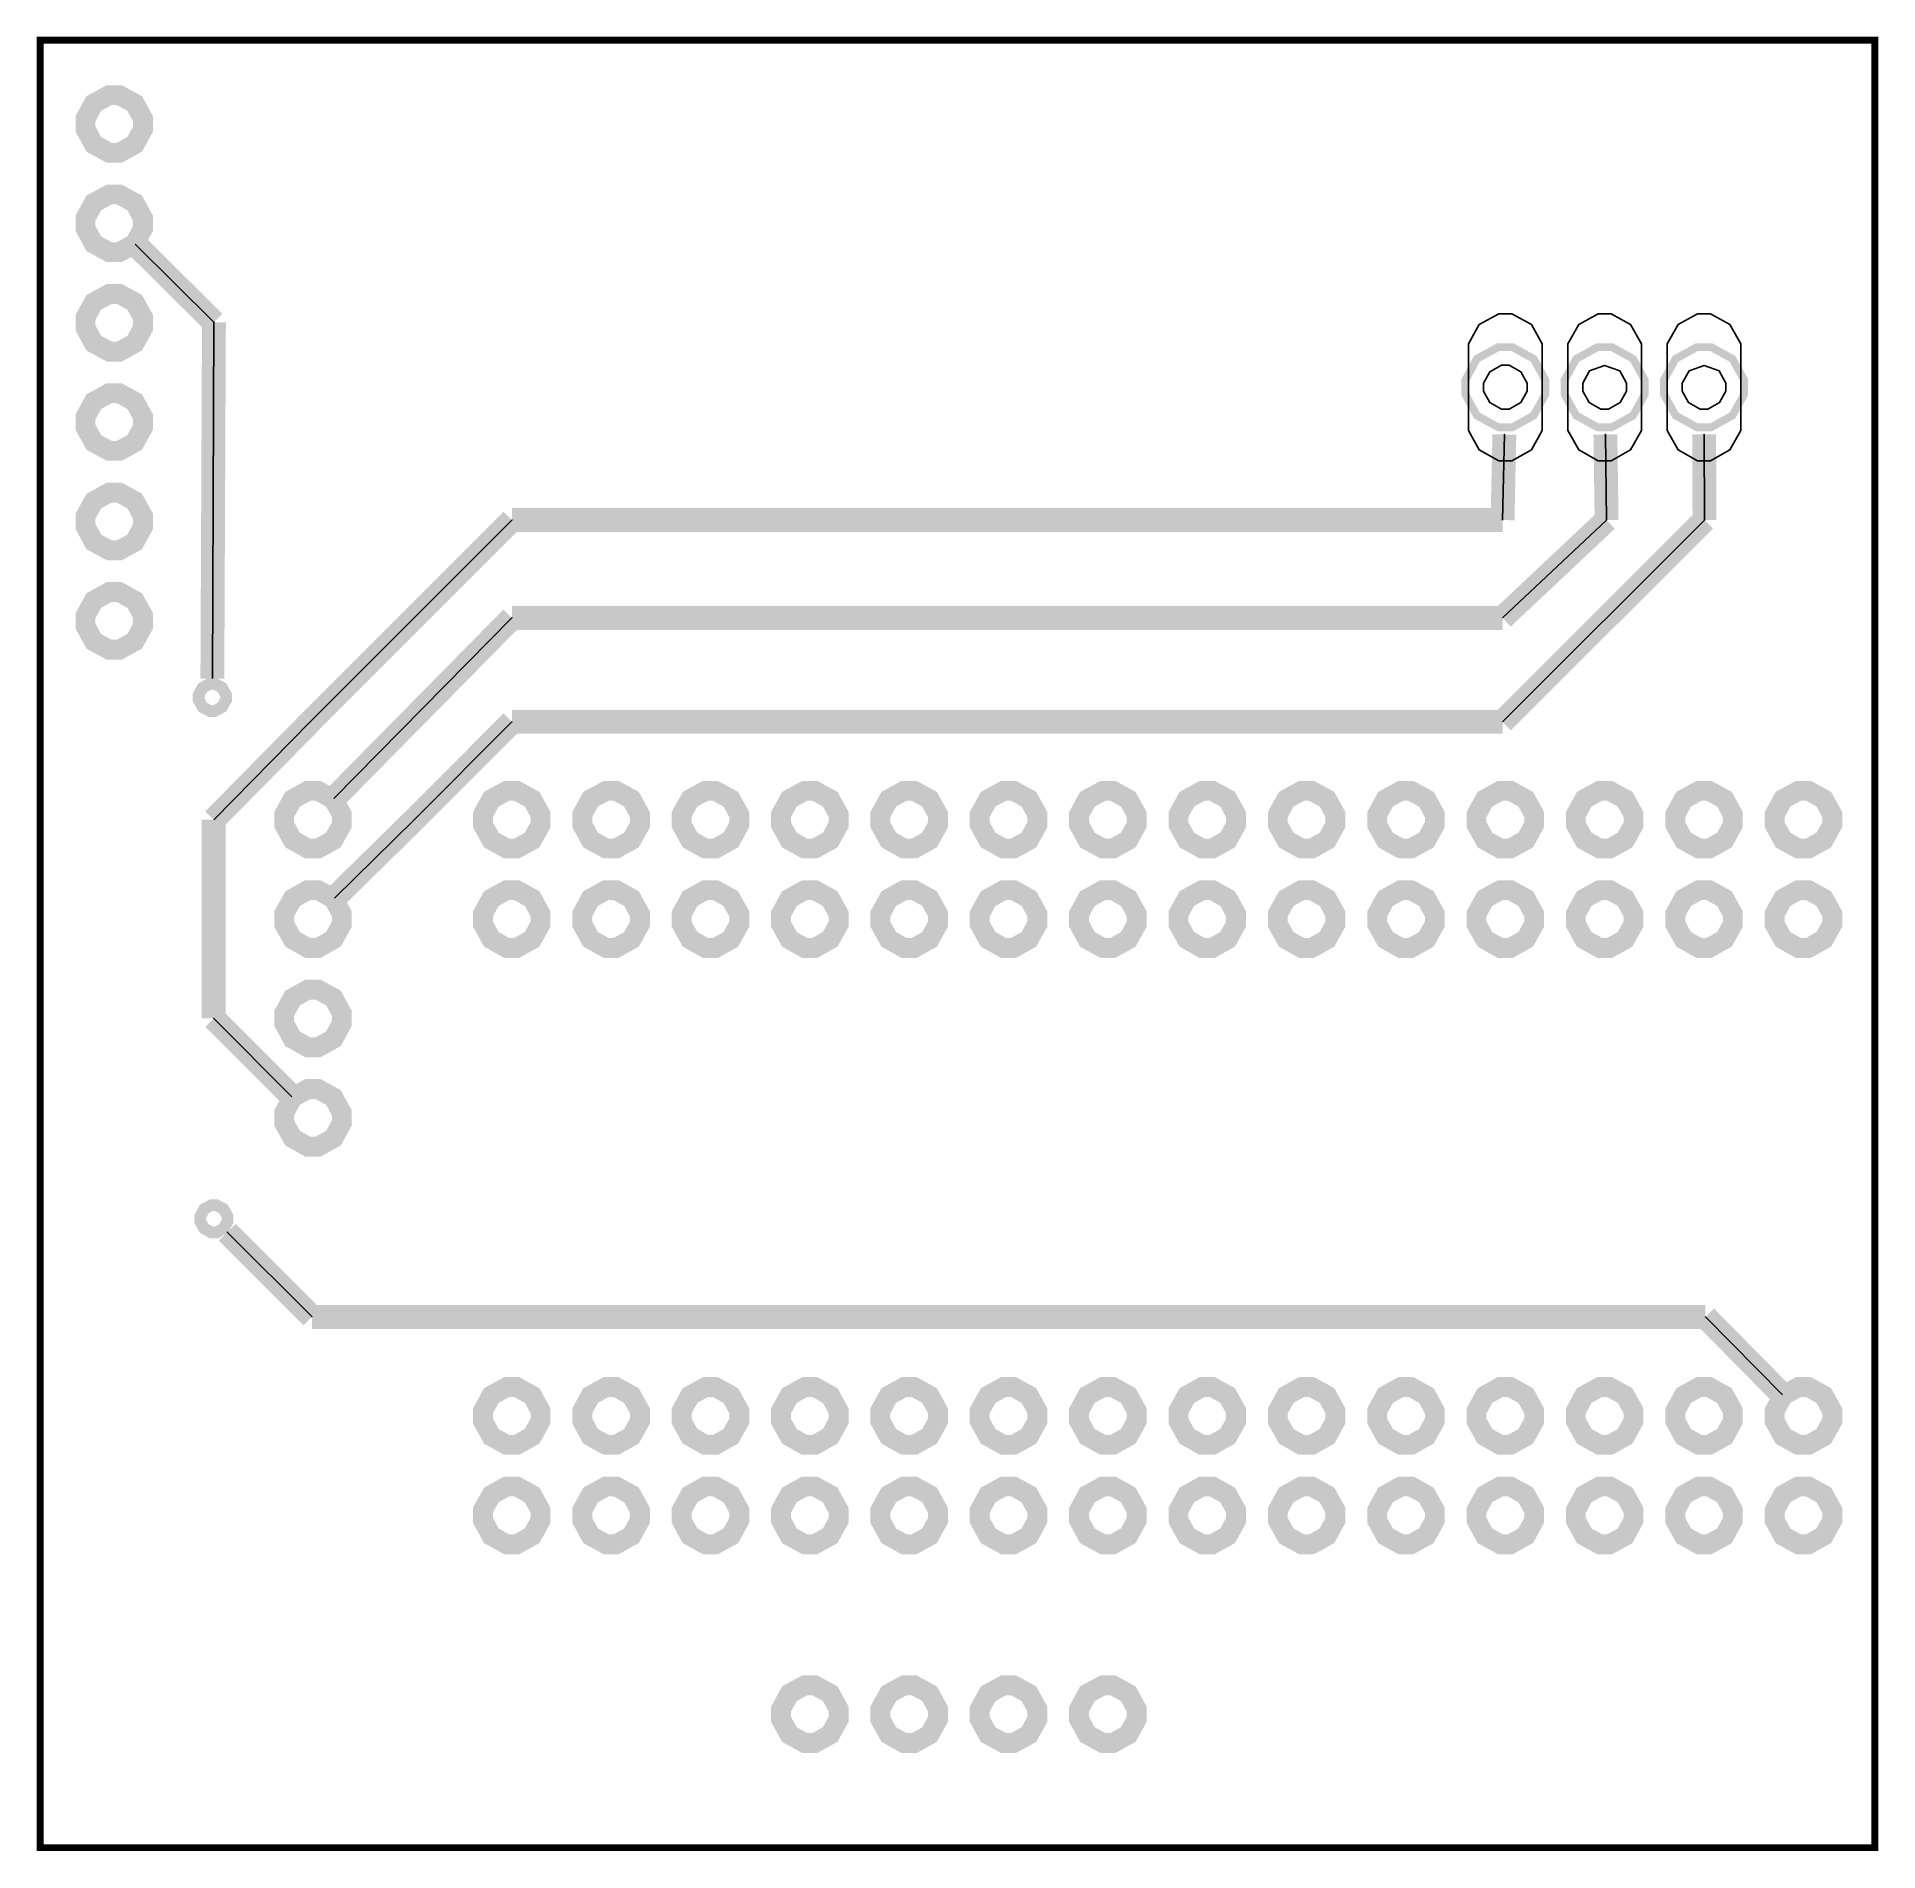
# Model space of a CAD drawing. Extents: x 0 to 1.85, y 0 to 1.83.
import ezdxf

# ---------------------------------------------------------------- set-up
doc = ezdxf.new("R2010")
doc.units = 0
doc.layers.get('0').update_dxf_attribs({"linetype": 'CONTINUOUS'})

msp = doc.modelspace()

# ---------------------------------------------------------------- linework, layer by layer
at = {"color": 0}
for points, const_width in [([(0.004, 1.8225), (1.8503, 1.8225), (1.8503, 0.004), (0.004, 0.004), (0.004, 1.8225)], 0.00694), ([(0.0495, 1.7383), (0.0495, 1.7332), (0.0579, 1.7178), (0.0734, 1.7093), (0.0785, 1.7093), (0.0836, 1.7093), (0.099, 1.7178), (0.1075, 1.7332), (0.1075, 1.7383), (0.1075, 1.7435), (0.099, 1.7589), (0.0836, 1.7673), (0.0785, 1.7673), (0.0734, 1.7673), (0.0579, 1.7589), (0.0495, 1.7435), (0.0495, 1.7383)], 0.02), ([(0.0495, 1.7383), (0.0495, 1.7332), (0.0579, 1.7178), (0.0734, 1.7093), (0.0785, 1.7093), (0.0836, 1.7093), (0.099, 1.7178), (0.1075, 1.7332), (0.1075, 1.7383), (0.1075, 1.7435), (0.099, 1.7589), (0.0836, 1.7673), (0.0785, 1.7673), (0.0734, 1.7673), (0.0579, 1.7589), (0.0495, 1.7435), (0.0495, 1.7383)], 0.02), ([(0.0495, 1.6383), (0.0495, 1.6332), (0.0579, 1.6178), (0.0734, 1.6093), (0.0785, 1.6093), (0.0836, 1.6093), (0.099, 1.6178), (0.1075, 1.6332), (0.1075, 1.6383), (0.1075, 1.6434), (0.099, 1.6589), (0.0836, 1.6673), (0.0785, 1.6673), (0.0734, 1.6673), (0.0579, 1.6589), (0.0495, 1.6434), (0.0495, 1.6383)], 0.02), ([(0.0495, 1.6383), (0.0495, 1.6332), (0.0579, 1.6178), (0.0734, 1.6093), (0.0785, 1.6093), (0.0836, 1.6093), (0.099, 1.6178), (0.1075, 1.6332), (0.1075, 1.6383), (0.1075, 1.6434), (0.099, 1.6589), (0.0836, 1.6673), (0.0785, 1.6673), (0.0734, 1.6673), (0.0579, 1.6589), (0.0495, 1.6434), (0.0495, 1.6383)], 0.02), ([(0.0495, 1.5383), (0.0495, 1.5332), (0.0579, 1.5178), (0.0734, 1.5093), (0.0785, 1.5093), (0.0836, 1.5093), (0.099, 1.5178), (0.1075, 1.5332), (0.1075, 1.5383), (0.1075, 1.5435), (0.099, 1.5589), (0.0836, 1.5673), (0.0785, 1.5673), (0.0734, 1.5673), (0.0579, 1.5589), (0.0495, 1.5435), (0.0495, 1.5383)], 0.02), ([(0.0495, 1.5383), (0.0495, 1.5332), (0.0579, 1.5178), (0.0734, 1.5093), (0.0785, 1.5093), (0.0836, 1.5093), (0.099, 1.5178), (0.1075, 1.5332), (0.1075, 1.5383), (0.1075, 1.5435), (0.099, 1.5589), (0.0836, 1.5673), (0.0785, 1.5673), (0.0734, 1.5673), (0.0579, 1.5589), (0.0495, 1.5435), (0.0495, 1.5383)], 0.02), ([(1.4785, 1.5138), (1.4714, 1.5138), (1.4499, 1.502), (1.4382, 1.4806), (1.4382, 1.4734), (1.4382, 1.4663), (1.4499, 1.4449), (1.4714, 1.4331), (1.4785, 1.4331), (1.4856, 1.4331), (1.507, 1.4449), (1.5188, 1.4663), (1.5188, 1.4734), (1.5188, 1.4806), (1.507, 1.502), (1.4856, 1.5138), (1.4785, 1.5138)], 0.00787), ([(1.4785, 1.5138), (1.4714, 1.5138), (1.4499, 1.502), (1.4382, 1.4806), (1.4382, 1.4734), (1.4382, 1.4663), (1.4499, 1.4449), (1.4714, 1.4331), (1.4785, 1.4331), (1.4856, 1.4331), (1.507, 1.4449), (1.5188, 1.4663), (1.5188, 1.4734), (1.5188, 1.4806), (1.507, 1.502), (1.4856, 1.5138), (1.4785, 1.5138)], 0.00787), ([(1.5785, 1.5138), (1.5714, 1.5138), (1.5499, 1.502), (1.5381, 1.4806), (1.5381, 1.4734), (1.5381, 1.4663), (1.5499, 1.4449), (1.5714, 1.4331), (1.5785, 1.4331), (1.5856, 1.4331), (1.607, 1.4449), (1.6189, 1.4663), (1.6189, 1.4734), (1.6189, 1.4806), (1.607, 1.502), (1.5856, 1.5138), (1.5785, 1.5138)], 0.00787), ([(1.5785, 1.5138), (1.5714, 1.5138), (1.5499, 1.502), (1.5381, 1.4806), (1.5381, 1.4734), (1.5381, 1.4663), (1.5499, 1.4449), (1.5714, 1.4331), (1.5785, 1.4331), (1.5856, 1.4331), (1.607, 1.4449), (1.6189, 1.4663), (1.6189, 1.4734), (1.6189, 1.4806), (1.607, 1.502), (1.5856, 1.5138), (1.5785, 1.5138)], 0.00787), ([(1.6785, 1.5138), (1.6713, 1.5138), (1.6499, 1.502), (1.6381, 1.4806), (1.6381, 1.4734), (1.6381, 1.4663), (1.6499, 1.4449), (1.6713, 1.4331), (1.6785, 1.4331), (1.6856, 1.4331), (1.707, 1.4449), (1.7189, 1.4663), (1.7189, 1.4734), (1.7189, 1.4806), (1.707, 1.502), (1.6856, 1.5138), (1.6785, 1.5138)], 0.00787), ([(1.6785, 1.5138), (1.6713, 1.5138), (1.6499, 1.502), (1.6381, 1.4806), (1.6381, 1.4734), (1.6381, 1.4663), (1.6499, 1.4449), (1.6713, 1.4331), (1.6785, 1.4331), (1.6856, 1.4331), (1.707, 1.4449), (1.7189, 1.4663), (1.7189, 1.4734), (1.7189, 1.4806), (1.707, 1.502), (1.6856, 1.5138), (1.6785, 1.5138)], 0.00787), ([(0.0495, 1.4383), (0.0495, 1.4332), (0.0579, 1.4179), (0.0734, 1.4094), (0.0785, 1.4094), (0.0836, 1.4094), (0.099, 1.4179), (0.1075, 1.4332), (0.1075, 1.4383), (0.1075, 1.4435), (0.099, 1.4589), (0.0836, 1.4674), (0.0785, 1.4674), (0.0734, 1.4674), (0.0579, 1.4589), (0.0495, 1.4435), (0.0495, 1.4383)], 0.02), ([(0.0495, 1.4383), (0.0495, 1.4332), (0.0579, 1.4179), (0.0734, 1.4094), (0.0785, 1.4094), (0.0836, 1.4094), (0.099, 1.4179), (0.1075, 1.4332), (0.1075, 1.4383), (0.1075, 1.4435), (0.099, 1.4589), (0.0836, 1.4674), (0.0785, 1.4674), (0.0734, 1.4674), (0.0579, 1.4589), (0.0495, 1.4435), (0.0495, 1.4383)], 0.02), ([(0.0495, 1.3384), (0.0495, 1.3333), (0.0579, 1.3178), (0.0734, 1.3093), (0.0785, 1.3093), (0.0836, 1.3093), (0.099, 1.3178), (0.1075, 1.3333), (0.1075, 1.3384), (0.1075, 1.3435), (0.099, 1.3589), (0.0836, 1.3674), (0.0785, 1.3674), (0.0734, 1.3674), (0.0579, 1.3589), (0.0495, 1.3435), (0.0495, 1.3384)], 0.02), ([(0.0495, 1.3384), (0.0495, 1.3333), (0.0579, 1.3178), (0.0734, 1.3093), (0.0785, 1.3093), (0.0836, 1.3093), (0.099, 1.3178), (0.1075, 1.3333), (0.1075, 1.3384), (0.1075, 1.3435), (0.099, 1.3589), (0.0836, 1.3674), (0.0785, 1.3674), (0.0734, 1.3674), (0.0579, 1.3589), (0.0495, 1.3435), (0.0495, 1.3384)], 0.02), ([(0.0495, 1.2383), (0.0495, 1.2332), (0.0579, 1.2178), (0.0734, 1.2093), (0.0785, 1.2093), (0.0836, 1.2093), (0.099, 1.2178), (0.1075, 1.2332), (0.1075, 1.2383), (0.1075, 1.2435), (0.099, 1.2588), (0.0836, 1.2673), (0.0785, 1.2673), (0.0734, 1.2673), (0.0579, 1.2588), (0.0495, 1.2435), (0.0495, 1.2383)], 0.02), ([(0.0495, 1.2383), (0.0495, 1.2332), (0.0579, 1.2178), (0.0734, 1.2093), (0.0785, 1.2093), (0.0836, 1.2093), (0.099, 1.2178), (0.1075, 1.2332), (0.1075, 1.2383), (0.1075, 1.2435), (0.099, 1.2588), (0.0836, 1.2673), (0.0785, 1.2673), (0.0734, 1.2673), (0.0579, 1.2588), (0.0495, 1.2435), (0.0495, 1.2383)], 0.02), ([(0.191, 1.1613), (0.191, 1.1589), (0.1869, 1.1516), (0.1796, 1.1476), (0.1772, 1.1476), (0.1747, 1.1476), (0.1674, 1.1516), (0.1634, 1.1589), (0.1634, 1.1613), (0.1634, 1.1638), (0.1674, 1.1711), (0.1747, 1.1751), (0.1772, 1.1751), (0.1796, 1.1751), (0.1869, 1.1711), (0.191, 1.1638), (0.191, 1.1613)], 0.0118), ([(0.3075, 1.0383), (0.3075, 1.0435), (0.299, 1.0589), (0.2836, 1.0673), (0.2785, 1.0673), (0.2733, 1.0673), (0.258, 1.0589), (0.2495, 1.0435), (0.2495, 1.0383), (0.2495, 1.0332), (0.258, 1.0178), (0.2733, 1.0093), (0.2785, 1.0093), (0.2836, 1.0093), (0.299, 1.0178), (0.3075, 1.0332), (0.3075, 1.0383)], 0.02), ([(0.3075, 1.0383), (0.3075, 1.0435), (0.299, 1.0589), (0.2836, 1.0673), (0.2785, 1.0673), (0.2733, 1.0673), (0.258, 1.0589), (0.2495, 1.0435), (0.2495, 1.0383), (0.2495, 1.0332), (0.258, 1.0178), (0.2733, 1.0093), (0.2785, 1.0093), (0.2836, 1.0093), (0.299, 1.0178), (0.3075, 1.0332), (0.3075, 1.0383)], 0.02), ([(0.4785, 1.0673), (0.4734, 1.0673), (0.458, 1.0589), (0.4495, 1.0435), (0.4495, 1.0383), (0.4495, 1.0332), (0.458, 1.0178), (0.4734, 1.0093), (0.4785, 1.0093), (0.4836, 1.0093), (0.499, 1.0178), (0.5075, 1.0332), (0.5075, 1.0383), (0.5075, 1.0435), (0.499, 1.0589), (0.4836, 1.0673), (0.4785, 1.0673)], 0.02), ([(0.4785, 1.0673), (0.4734, 1.0673), (0.458, 1.0589), (0.4495, 1.0435), (0.4495, 1.0383), (0.4495, 1.0332), (0.458, 1.0178), (0.4734, 1.0093), (0.4785, 1.0093), (0.4836, 1.0093), (0.499, 1.0178), (0.5075, 1.0332), (0.5075, 1.0383), (0.5075, 1.0435), (0.499, 1.0589), (0.4836, 1.0673), (0.4785, 1.0673)], 0.02), ([(0.5785, 1.0673), (0.5734, 1.0673), (0.5579, 1.0589), (0.5495, 1.0435), (0.5495, 1.0383), (0.5495, 1.0332), (0.5579, 1.0178), (0.5734, 1.0093), (0.5785, 1.0093), (0.5836, 1.0093), (0.599, 1.0178), (0.6075, 1.0332), (0.6075, 1.0383), (0.6075, 1.0435), (0.599, 1.0589), (0.5836, 1.0673), (0.5785, 1.0673)], 0.02), ([(0.5785, 1.0673), (0.5734, 1.0673), (0.5579, 1.0589), (0.5495, 1.0435), (0.5495, 1.0383), (0.5495, 1.0332), (0.5579, 1.0178), (0.5734, 1.0093), (0.5785, 1.0093), (0.5836, 1.0093), (0.599, 1.0178), (0.6075, 1.0332), (0.6075, 1.0383), (0.6075, 1.0435), (0.599, 1.0589), (0.5836, 1.0673), (0.5785, 1.0673)], 0.02), ([(0.6785, 1.0673), (0.6733, 1.0673), (0.658, 1.0589), (0.6495, 1.0435), (0.6495, 1.0383), (0.6495, 1.0332), (0.658, 1.0178), (0.6733, 1.0093), (0.6785, 1.0093), (0.6836, 1.0093), (0.699, 1.0178), (0.7075, 1.0332), (0.7075, 1.0383), (0.7075, 1.0435), (0.699, 1.0589), (0.6836, 1.0673), (0.6785, 1.0673)], 0.02), ([(0.6785, 1.0673), (0.6733, 1.0673), (0.658, 1.0589), (0.6495, 1.0435), (0.6495, 1.0383), (0.6495, 1.0332), (0.658, 1.0178), (0.6733, 1.0093), (0.6785, 1.0093), (0.6836, 1.0093), (0.699, 1.0178), (0.7075, 1.0332), (0.7075, 1.0383), (0.7075, 1.0435), (0.699, 1.0589), (0.6836, 1.0673), (0.6785, 1.0673)], 0.02), ([(0.7785, 1.0673), (0.7733, 1.0673), (0.758, 1.0589), (0.7495, 1.0435), (0.7495, 1.0383), (0.7495, 1.0332), (0.758, 1.0178), (0.7733, 1.0093), (0.7785, 1.0093), (0.7836, 1.0093), (0.799, 1.0178), (0.8075, 1.0332), (0.8075, 1.0383), (0.8075, 1.0435), (0.799, 1.0589), (0.7836, 1.0673), (0.7785, 1.0673)], 0.02), ([(0.7785, 1.0673), (0.7733, 1.0673), (0.758, 1.0589), (0.7495, 1.0435), (0.7495, 1.0383), (0.7495, 1.0332), (0.758, 1.0178), (0.7733, 1.0093), (0.7785, 1.0093), (0.7836, 1.0093), (0.799, 1.0178), (0.8075, 1.0332), (0.8075, 1.0383), (0.8075, 1.0435), (0.799, 1.0589), (0.7836, 1.0673), (0.7785, 1.0673)], 0.02), ([(0.8785, 1.0673), (0.8733, 1.0673), (0.858, 1.0589), (0.8495, 1.0435), (0.8495, 1.0383), (0.8495, 1.0332), (0.858, 1.0178), (0.8733, 1.0093), (0.8785, 1.0093), (0.8836, 1.0093), (0.899, 1.0178), (0.9075, 1.0332), (0.9075, 1.0383), (0.9075, 1.0435), (0.899, 1.0589), (0.8836, 1.0673), (0.8785, 1.0673)], 0.02), ([(0.8785, 1.0673), (0.8733, 1.0673), (0.858, 1.0589), (0.8495, 1.0435), (0.8495, 1.0383), (0.8495, 1.0332), (0.858, 1.0178), (0.8733, 1.0093), (0.8785, 1.0093), (0.8836, 1.0093), (0.899, 1.0178), (0.9075, 1.0332), (0.9075, 1.0383), (0.9075, 1.0435), (0.899, 1.0589), (0.8836, 1.0673), (0.8785, 1.0673)], 0.02), ([(0.9785, 1.0673), (0.9734, 1.0673), (0.958, 1.0589), (0.9495, 1.0435), (0.9495, 1.0383), (0.9495, 1.0332), (0.958, 1.0178), (0.9734, 1.0093), (0.9785, 1.0093), (0.9836, 1.0093), (0.999, 1.0178), (1.0075, 1.0332), (1.0075, 1.0383), (1.0075, 1.0435), (0.999, 1.0589), (0.9836, 1.0673), (0.9785, 1.0673)], 0.02), ([(0.9785, 1.0673), (0.9734, 1.0673), (0.958, 1.0589), (0.9495, 1.0435), (0.9495, 1.0383), (0.9495, 1.0332), (0.958, 1.0178), (0.9734, 1.0093), (0.9785, 1.0093), (0.9836, 1.0093), (0.999, 1.0178), (1.0075, 1.0332), (1.0075, 1.0383), (1.0075, 1.0435), (0.999, 1.0589), (0.9836, 1.0673), (0.9785, 1.0673)], 0.02), ([(1.0785, 1.0673), (1.0734, 1.0673), (1.0579, 1.0589), (1.0495, 1.0435), (1.0495, 1.0383), (1.0495, 1.0332), (1.0579, 1.0178), (1.0734, 1.0093), (1.0785, 1.0093), (1.0836, 1.0093), (1.099, 1.0178), (1.1075, 1.0332), (1.1075, 1.0383), (1.1075, 1.0435), (1.099, 1.0589), (1.0836, 1.0673), (1.0785, 1.0673)], 0.02), ([(1.0785, 1.0673), (1.0734, 1.0673), (1.0579, 1.0589), (1.0495, 1.0435), (1.0495, 1.0383), (1.0495, 1.0332), (1.0579, 1.0178), (1.0734, 1.0093), (1.0785, 1.0093), (1.0836, 1.0093), (1.099, 1.0178), (1.1075, 1.0332), (1.1075, 1.0383), (1.1075, 1.0435), (1.099, 1.0589), (1.0836, 1.0673), (1.0785, 1.0673)], 0.02), ([(1.1785, 1.0673), (1.1733, 1.0673), (1.158, 1.0589), (1.1495, 1.0435), (1.1495, 1.0383), (1.1495, 1.0332), (1.158, 1.0178), (1.1733, 1.0093), (1.1785, 1.0093), (1.1836, 1.0093), (1.199, 1.0178), (1.2075, 1.0332), (1.2075, 1.0383), (1.2075, 1.0435), (1.199, 1.0589), (1.1836, 1.0673), (1.1785, 1.0673)], 0.02), ([(1.1785, 1.0673), (1.1733, 1.0673), (1.158, 1.0589), (1.1495, 1.0435), (1.1495, 1.0383), (1.1495, 1.0332), (1.158, 1.0178), (1.1733, 1.0093), (1.1785, 1.0093), (1.1836, 1.0093), (1.199, 1.0178), (1.2075, 1.0332), (1.2075, 1.0383), (1.2075, 1.0435), (1.199, 1.0589), (1.1836, 1.0673), (1.1785, 1.0673)], 0.02), ([(1.2785, 1.0673), (1.2733, 1.0673), (1.258, 1.0589), (1.2495, 1.0435), (1.2495, 1.0383), (1.2495, 1.0332), (1.258, 1.0178), (1.2733, 1.0093), (1.2785, 1.0093), (1.2836, 1.0093), (1.299, 1.0178), (1.3075, 1.0332), (1.3075, 1.0383), (1.3075, 1.0435), (1.299, 1.0589), (1.2836, 1.0673), (1.2785, 1.0673)], 0.02), ([(1.2785, 1.0673), (1.2733, 1.0673), (1.258, 1.0589), (1.2495, 1.0435), (1.2495, 1.0383), (1.2495, 1.0332), (1.258, 1.0178), (1.2733, 1.0093), (1.2785, 1.0093), (1.2836, 1.0093), (1.299, 1.0178), (1.3075, 1.0332), (1.3075, 1.0383), (1.3075, 1.0435), (1.299, 1.0589), (1.2836, 1.0673), (1.2785, 1.0673)], 0.02), ([(1.3785, 1.0673), (1.3733, 1.0673), (1.358, 1.0589), (1.3495, 1.0435), (1.3495, 1.0383), (1.3495, 1.0332), (1.358, 1.0178), (1.3733, 1.0093), (1.3785, 1.0093), (1.3836, 1.0093), (1.399, 1.0178), (1.4075, 1.0332), (1.4075, 1.0383), (1.4075, 1.0435), (1.399, 1.0589), (1.3836, 1.0673), (1.3785, 1.0673)], 0.02), ([(1.3785, 1.0673), (1.3733, 1.0673), (1.358, 1.0589), (1.3495, 1.0435), (1.3495, 1.0383), (1.3495, 1.0332), (1.358, 1.0178), (1.3733, 1.0093), (1.3785, 1.0093), (1.3836, 1.0093), (1.399, 1.0178), (1.4075, 1.0332), (1.4075, 1.0383), (1.4075, 1.0435), (1.399, 1.0589), (1.3836, 1.0673), (1.3785, 1.0673)], 0.02), ([(1.4785, 1.0673), (1.4734, 1.0673), (1.458, 1.0589), (1.4495, 1.0435), (1.4495, 1.0383), (1.4495, 1.0332), (1.458, 1.0178), (1.4734, 1.0093), (1.4785, 1.0093), (1.4836, 1.0093), (1.499, 1.0178), (1.5075, 1.0332), (1.5075, 1.0383), (1.5075, 1.0435), (1.499, 1.0589), (1.4836, 1.0673), (1.4785, 1.0673)], 0.02), ([(1.4785, 1.0673), (1.4734, 1.0673), (1.458, 1.0589), (1.4495, 1.0435), (1.4495, 1.0383), (1.4495, 1.0332), (1.458, 1.0178), (1.4734, 1.0093), (1.4785, 1.0093), (1.4836, 1.0093), (1.499, 1.0178), (1.5075, 1.0332), (1.5075, 1.0383), (1.5075, 1.0435), (1.499, 1.0589), (1.4836, 1.0673), (1.4785, 1.0673)], 0.02), ([(1.5785, 1.0673), (1.5734, 1.0673), (1.5579, 1.0589), (1.5495, 1.0435), (1.5495, 1.0383), (1.5495, 1.0332), (1.5579, 1.0178), (1.5734, 1.0093), (1.5785, 1.0093), (1.5836, 1.0093), (1.599, 1.0178), (1.6075, 1.0332), (1.6075, 1.0383), (1.6075, 1.0435), (1.599, 1.0589), (1.5836, 1.0673), (1.5785, 1.0673)], 0.02), ([(1.5785, 1.0673), (1.5734, 1.0673), (1.5579, 1.0589), (1.5495, 1.0435), (1.5495, 1.0383), (1.5495, 1.0332), (1.5579, 1.0178), (1.5734, 1.0093), (1.5785, 1.0093), (1.5836, 1.0093), (1.599, 1.0178), (1.6075, 1.0332), (1.6075, 1.0383), (1.6075, 1.0435), (1.599, 1.0589), (1.5836, 1.0673), (1.5785, 1.0673)], 0.02), ([(1.6785, 1.0673), (1.6733, 1.0673), (1.658, 1.0589), (1.6495, 1.0435), (1.6495, 1.0383), (1.6495, 1.0332), (1.658, 1.0178), (1.6733, 1.0093), (1.6785, 1.0093), (1.6836, 1.0093), (1.699, 1.0178), (1.7075, 1.0332), (1.7075, 1.0383), (1.7075, 1.0435), (1.699, 1.0589), (1.6836, 1.0673), (1.6785, 1.0673)], 0.02), ([(1.6785, 1.0673), (1.6733, 1.0673), (1.658, 1.0589), (1.6495, 1.0435), (1.6495, 1.0383), (1.6495, 1.0332), (1.658, 1.0178), (1.6733, 1.0093), (1.6785, 1.0093), (1.6836, 1.0093), (1.699, 1.0178), (1.7075, 1.0332), (1.7075, 1.0383), (1.7075, 1.0435), (1.699, 1.0589), (1.6836, 1.0673), (1.6785, 1.0673)], 0.02), ([(1.7785, 1.0673), (1.7733, 1.0673), (1.758, 1.0589), (1.7495, 1.0435), (1.7495, 1.0383), (1.7495, 1.0332), (1.758, 1.0178), (1.7733, 1.0093), (1.7785, 1.0093), (1.7836, 1.0093), (1.799, 1.0178), (1.8075, 1.0332), (1.8075, 1.0383), (1.8075, 1.0435), (1.799, 1.0589), (1.7836, 1.0673), (1.7785, 1.0673)], 0.02), ([(1.7785, 1.0673), (1.7733, 1.0673), (1.758, 1.0589), (1.7495, 1.0435), (1.7495, 1.0383), (1.7495, 1.0332), (1.758, 1.0178), (1.7733, 1.0093), (1.7785, 1.0093), (1.7836, 1.0093), (1.799, 1.0178), (1.8075, 1.0332), (1.8075, 1.0383), (1.8075, 1.0435), (1.799, 1.0589), (1.7836, 1.0673), (1.7785, 1.0673)], 0.02), ([(0.3075, 0.9383), (0.3075, 0.9435), (0.299, 0.9589), (0.2836, 0.9674), (0.2785, 0.9674), (0.2733, 0.9674), (0.258, 0.9589), (0.2495, 0.9435), (0.2495, 0.9383), (0.2495, 0.9332), (0.258, 0.9179), (0.2733, 0.9093), (0.2785, 0.9093), (0.2836, 0.9093), (0.299, 0.9179), (0.3075, 0.9332), (0.3075, 0.9383)], 0.02), ([(0.3075, 0.9383), (0.3075, 0.9435), (0.299, 0.9589), (0.2836, 0.9674), (0.2785, 0.9674), (0.2733, 0.9674), (0.258, 0.9589), (0.2495, 0.9435), (0.2495, 0.9383), (0.2495, 0.9332), (0.258, 0.9179), (0.2733, 0.9093), (0.2785, 0.9093), (0.2836, 0.9093), (0.299, 0.9179), (0.3075, 0.9332), (0.3075, 0.9383)], 0.02), ([(0.4785, 0.9674), (0.4734, 0.9674), (0.458, 0.9589), (0.4495, 0.9435), (0.4495, 0.9383), (0.4495, 0.9332), (0.458, 0.9179), (0.4734, 0.9093), (0.4785, 0.9093), (0.4836, 0.9093), (0.499, 0.9179), (0.5075, 0.9332), (0.5075, 0.9383), (0.5075, 0.9435), (0.499, 0.9589), (0.4836, 0.9674), (0.4785, 0.9674)], 0.02), ([(0.4785, 0.9674), (0.4734, 0.9674), (0.458, 0.9589), (0.4495, 0.9435), (0.4495, 0.9383), (0.4495, 0.9332), (0.458, 0.9179), (0.4734, 0.9093), (0.4785, 0.9093), (0.4836, 0.9093), (0.499, 0.9179), (0.5075, 0.9332), (0.5075, 0.9383), (0.5075, 0.9435), (0.499, 0.9589), (0.4836, 0.9674), (0.4785, 0.9674)], 0.02), ([(0.5785, 0.9674), (0.5734, 0.9674), (0.5579, 0.9589), (0.5495, 0.9435), (0.5495, 0.9383), (0.5495, 0.9332), (0.5579, 0.9179), (0.5734, 0.9093), (0.5785, 0.9093), (0.5836, 0.9093), (0.599, 0.9179), (0.6075, 0.9332), (0.6075, 0.9383), (0.6075, 0.9435), (0.599, 0.9589), (0.5836, 0.9674), (0.5785, 0.9674)], 0.02), ([(0.5785, 0.9674), (0.5734, 0.9674), (0.5579, 0.9589), (0.5495, 0.9435), (0.5495, 0.9383), (0.5495, 0.9332), (0.5579, 0.9179), (0.5734, 0.9093), (0.5785, 0.9093), (0.5836, 0.9093), (0.599, 0.9179), (0.6075, 0.9332), (0.6075, 0.9383), (0.6075, 0.9435), (0.599, 0.9589), (0.5836, 0.9674), (0.5785, 0.9674)], 0.02), ([(0.6785, 0.9674), (0.6733, 0.9674), (0.658, 0.9589), (0.6495, 0.9435), (0.6495, 0.9383), (0.6495, 0.9332), (0.658, 0.9179), (0.6733, 0.9093), (0.6785, 0.9093), (0.6836, 0.9093), (0.699, 0.9179), (0.7075, 0.9332), (0.7075, 0.9383), (0.7075, 0.9435), (0.699, 0.9589), (0.6836, 0.9674), (0.6785, 0.9674)], 0.02), ([(0.6785, 0.9674), (0.6733, 0.9674), (0.658, 0.9589), (0.6495, 0.9435), (0.6495, 0.9383), (0.6495, 0.9332), (0.658, 0.9179), (0.6733, 0.9093), (0.6785, 0.9093), (0.6836, 0.9093), (0.699, 0.9179), (0.7075, 0.9332), (0.7075, 0.9383), (0.7075, 0.9435), (0.699, 0.9589), (0.6836, 0.9674), (0.6785, 0.9674)], 0.02), ([(0.7785, 0.9674), (0.7733, 0.9674), (0.758, 0.9589), (0.7495, 0.9435), (0.7495, 0.9383), (0.7495, 0.9332), (0.758, 0.9179), (0.7733, 0.9093), (0.7785, 0.9093), (0.7836, 0.9093), (0.799, 0.9179), (0.8075, 0.9332), (0.8075, 0.9383), (0.8075, 0.9435), (0.799, 0.9589), (0.7836, 0.9674), (0.7785, 0.9674)], 0.02), ([(0.7785, 0.9674), (0.7733, 0.9674), (0.758, 0.9589), (0.7495, 0.9435), (0.7495, 0.9383), (0.7495, 0.9332), (0.758, 0.9179), (0.7733, 0.9093), (0.7785, 0.9093), (0.7836, 0.9093), (0.799, 0.9179), (0.8075, 0.9332), (0.8075, 0.9383), (0.8075, 0.9435), (0.799, 0.9589), (0.7836, 0.9674), (0.7785, 0.9674)], 0.02), ([(0.8785, 0.9674), (0.8733, 0.9674), (0.858, 0.9589), (0.8495, 0.9435), (0.8495, 0.9383), (0.8495, 0.9332), (0.858, 0.9179), (0.8733, 0.9093), (0.8785, 0.9093), (0.8836, 0.9093), (0.899, 0.9179), (0.9075, 0.9332), (0.9075, 0.9383), (0.9075, 0.9435), (0.899, 0.9589), (0.8836, 0.9674), (0.8785, 0.9674)], 0.02), ([(0.8785, 0.9674), (0.8733, 0.9674), (0.858, 0.9589), (0.8495, 0.9435), (0.8495, 0.9383), (0.8495, 0.9332), (0.858, 0.9179), (0.8733, 0.9093), (0.8785, 0.9093), (0.8836, 0.9093), (0.899, 0.9179), (0.9075, 0.9332), (0.9075, 0.9383), (0.9075, 0.9435), (0.899, 0.9589), (0.8836, 0.9674), (0.8785, 0.9674)], 0.02), ([(0.9785, 0.9674), (0.9734, 0.9674), (0.958, 0.9589), (0.9495, 0.9435), (0.9495, 0.9383), (0.9495, 0.9332), (0.958, 0.9179), (0.9734, 0.9093), (0.9785, 0.9093), (0.9836, 0.9093), (0.999, 0.9179), (1.0075, 0.9332), (1.0075, 0.9383), (1.0075, 0.9435), (0.999, 0.9589), (0.9836, 0.9674), (0.9785, 0.9674)], 0.02), ([(0.9785, 0.9674), (0.9734, 0.9674), (0.958, 0.9589), (0.9495, 0.9435), (0.9495, 0.9383), (0.9495, 0.9332), (0.958, 0.9179), (0.9734, 0.9093), (0.9785, 0.9093), (0.9836, 0.9093), (0.999, 0.9179), (1.0075, 0.9332), (1.0075, 0.9383), (1.0075, 0.9435), (0.999, 0.9589), (0.9836, 0.9674), (0.9785, 0.9674)], 0.02), ([(1.0785, 0.9674), (1.0734, 0.9674), (1.0579, 0.9589), (1.0495, 0.9435), (1.0495, 0.9383), (1.0495, 0.9332), (1.0579, 0.9179), (1.0734, 0.9093), (1.0785, 0.9093), (1.0836, 0.9093), (1.099, 0.9179), (1.1075, 0.9332), (1.1075, 0.9383), (1.1075, 0.9435), (1.099, 0.9589), (1.0836, 0.9674), (1.0785, 0.9674)], 0.02), ([(1.0785, 0.9674), (1.0734, 0.9674), (1.0579, 0.9589), (1.0495, 0.9435), (1.0495, 0.9383), (1.0495, 0.9332), (1.0579, 0.9179), (1.0734, 0.9093), (1.0785, 0.9093), (1.0836, 0.9093), (1.099, 0.9179), (1.1075, 0.9332), (1.1075, 0.9383), (1.1075, 0.9435), (1.099, 0.9589), (1.0836, 0.9674), (1.0785, 0.9674)], 0.02), ([(1.1785, 0.9674), (1.1733, 0.9674), (1.158, 0.9589), (1.1495, 0.9435), (1.1495, 0.9383), (1.1495, 0.9332), (1.158, 0.9179), (1.1733, 0.9093), (1.1785, 0.9093), (1.1836, 0.9093), (1.199, 0.9179), (1.2075, 0.9332), (1.2075, 0.9383), (1.2075, 0.9435), (1.199, 0.9589), (1.1836, 0.9674), (1.1785, 0.9674)], 0.02), ([(1.1785, 0.9674), (1.1733, 0.9674), (1.158, 0.9589), (1.1495, 0.9435), (1.1495, 0.9383), (1.1495, 0.9332), (1.158, 0.9179), (1.1733, 0.9093), (1.1785, 0.9093), (1.1836, 0.9093), (1.199, 0.9179), (1.2075, 0.9332), (1.2075, 0.9383), (1.2075, 0.9435), (1.199, 0.9589), (1.1836, 0.9674), (1.1785, 0.9674)], 0.02), ([(1.2785, 0.9674), (1.2733, 0.9674), (1.258, 0.9589), (1.2495, 0.9435), (1.2495, 0.9383), (1.2495, 0.9332), (1.258, 0.9179), (1.2733, 0.9093), (1.2785, 0.9093), (1.2836, 0.9093), (1.299, 0.9179), (1.3075, 0.9332), (1.3075, 0.9383), (1.3075, 0.9435), (1.299, 0.9589), (1.2836, 0.9674), (1.2785, 0.9674)], 0.02), ([(1.2785, 0.9674), (1.2733, 0.9674), (1.258, 0.9589), (1.2495, 0.9435), (1.2495, 0.9383), (1.2495, 0.9332), (1.258, 0.9179), (1.2733, 0.9093), (1.2785, 0.9093), (1.2836, 0.9093), (1.299, 0.9179), (1.3075, 0.9332), (1.3075, 0.9383), (1.3075, 0.9435), (1.299, 0.9589), (1.2836, 0.9674), (1.2785, 0.9674)], 0.02), ([(1.3785, 0.9674), (1.3733, 0.9674), (1.358, 0.9589), (1.3495, 0.9435), (1.3495, 0.9383), (1.3495, 0.9332), (1.358, 0.9179), (1.3733, 0.9093), (1.3785, 0.9093), (1.3836, 0.9093), (1.399, 0.9179), (1.4075, 0.9332), (1.4075, 0.9383), (1.4075, 0.9435), (1.399, 0.9589), (1.3836, 0.9674), (1.3785, 0.9674)], 0.02), ([(1.3785, 0.9674), (1.3733, 0.9674), (1.358, 0.9589), (1.3495, 0.9435), (1.3495, 0.9383), (1.3495, 0.9332), (1.358, 0.9179), (1.3733, 0.9093), (1.3785, 0.9093), (1.3836, 0.9093), (1.399, 0.9179), (1.4075, 0.9332), (1.4075, 0.9383), (1.4075, 0.9435), (1.399, 0.9589), (1.3836, 0.9674), (1.3785, 0.9674)], 0.02), ([(1.4785, 0.9674), (1.4734, 0.9674), (1.458, 0.9589), (1.4495, 0.9435), (1.4495, 0.9383), (1.4495, 0.9332), (1.458, 0.9179), (1.4734, 0.9093), (1.4785, 0.9093), (1.4836, 0.9093), (1.499, 0.9179), (1.5075, 0.9332), (1.5075, 0.9383), (1.5075, 0.9435), (1.499, 0.9589), (1.4836, 0.9674), (1.4785, 0.9674)], 0.02), ([(1.4785, 0.9674), (1.4734, 0.9674), (1.458, 0.9589), (1.4495, 0.9435), (1.4495, 0.9383), (1.4495, 0.9332), (1.458, 0.9179), (1.4734, 0.9093), (1.4785, 0.9093), (1.4836, 0.9093), (1.499, 0.9179), (1.5075, 0.9332), (1.5075, 0.9383), (1.5075, 0.9435), (1.499, 0.9589), (1.4836, 0.9674), (1.4785, 0.9674)], 0.02), ([(1.5785, 0.9674), (1.5734, 0.9674), (1.5579, 0.9589), (1.5495, 0.9435), (1.5495, 0.9383), (1.5495, 0.9332), (1.5579, 0.9179), (1.5734, 0.9093), (1.5785, 0.9093), (1.5836, 0.9093), (1.599, 0.9179), (1.6075, 0.9332), (1.6075, 0.9383), (1.6075, 0.9435), (1.599, 0.9589), (1.5836, 0.9674), (1.5785, 0.9674)], 0.02), ([(1.5785, 0.9674), (1.5734, 0.9674), (1.5579, 0.9589), (1.5495, 0.9435), (1.5495, 0.9383), (1.5495, 0.9332), (1.5579, 0.9179), (1.5734, 0.9093), (1.5785, 0.9093), (1.5836, 0.9093), (1.599, 0.9179), (1.6075, 0.9332), (1.6075, 0.9383), (1.6075, 0.9435), (1.599, 0.9589), (1.5836, 0.9674), (1.5785, 0.9674)], 0.02), ([(1.6785, 0.9674), (1.6733, 0.9674), (1.658, 0.9589), (1.6495, 0.9435), (1.6495, 0.9383), (1.6495, 0.9332), (1.658, 0.9179), (1.6733, 0.9093), (1.6785, 0.9093), (1.6836, 0.9093), (1.699, 0.9179), (1.7075, 0.9332), (1.7075, 0.9383), (1.7075, 0.9435), (1.699, 0.9589), (1.6836, 0.9674), (1.6785, 0.9674)], 0.02), ([(1.6785, 0.9674), (1.6733, 0.9674), (1.658, 0.9589), (1.6495, 0.9435), (1.6495, 0.9383), (1.6495, 0.9332), (1.658, 0.9179), (1.6733, 0.9093), (1.6785, 0.9093), (1.6836, 0.9093), (1.699, 0.9179), (1.7075, 0.9332), (1.7075, 0.9383), (1.7075, 0.9435), (1.699, 0.9589), (1.6836, 0.9674), (1.6785, 0.9674)], 0.02), ([(1.7785, 0.9674), (1.7733, 0.9674), (1.758, 0.9589), (1.7495, 0.9435), (1.7495, 0.9383), (1.7495, 0.9332), (1.758, 0.9179), (1.7733, 0.9093), (1.7785, 0.9093), (1.7836, 0.9093), (1.799, 0.9179), (1.8075, 0.9332), (1.8075, 0.9383), (1.8075, 0.9435), (1.799, 0.9589), (1.7836, 0.9674), (1.7785, 0.9674)], 0.02), ([(1.7785, 0.9674), (1.7733, 0.9674), (1.758, 0.9589), (1.7495, 0.9435), (1.7495, 0.9383), (1.7495, 0.9332), (1.758, 0.9179), (1.7733, 0.9093), (1.7785, 0.9093), (1.7836, 0.9093), (1.799, 0.9179), (1.8075, 0.9332), (1.8075, 0.9383), (1.8075, 0.9435), (1.799, 0.9589), (1.7836, 0.9674), (1.7785, 0.9674)], 0.02), ([(0.3075, 0.8384), (0.3075, 0.8435), (0.299, 0.8589), (0.2836, 0.8673), (0.2785, 0.8673), (0.2733, 0.8673), (0.258, 0.8589), (0.2495, 0.8435), (0.2495, 0.8384), (0.2495, 0.8333), (0.258, 0.8178), (0.2733, 0.8093), (0.2785, 0.8093), (0.2836, 0.8093), (0.299, 0.8178), (0.3075, 0.8333), (0.3075, 0.8384)], 0.02), ([(0.3075, 0.8384), (0.3075, 0.8435), (0.299, 0.8589), (0.2836, 0.8673), (0.2785, 0.8673), (0.2733, 0.8673), (0.258, 0.8589), (0.2495, 0.8435), (0.2495, 0.8384), (0.2495, 0.8333), (0.258, 0.8178), (0.2733, 0.8093), (0.2785, 0.8093), (0.2836, 0.8093), (0.299, 0.8178), (0.3075, 0.8333), (0.3075, 0.8384)], 0.02), ([(0.3075, 0.7383), (0.3075, 0.7435), (0.299, 0.7588), (0.2836, 0.7673), (0.2785, 0.7673), (0.2733, 0.7673), (0.258, 0.7588), (0.2495, 0.7435), (0.2495, 0.7383), (0.2495, 0.7332), (0.258, 0.7178), (0.2733, 0.7093), (0.2785, 0.7093), (0.2836, 0.7093), (0.299, 0.7178), (0.3075, 0.7332), (0.3075, 0.7383)], 0.02), ([(0.3075, 0.7383), (0.3075, 0.7435), (0.299, 0.7588), (0.2836, 0.7673), (0.2785, 0.7673), (0.2733, 0.7673), (0.258, 0.7588), (0.2495, 0.7435), (0.2495, 0.7383), (0.2495, 0.7332), (0.258, 0.7178), (0.2733, 0.7093), (0.2785, 0.7093), (0.2836, 0.7093), (0.299, 0.7178), (0.3075, 0.7332), (0.3075, 0.7383)], 0.02), ([(0.1925, 0.6367), (0.1925, 0.6343), (0.1885, 0.627), (0.1812, 0.6229), (0.1788, 0.6229), (0.1763, 0.6229), (0.169, 0.627), (0.165, 0.6343), (0.165, 0.6367), (0.165, 0.6392), (0.169, 0.6465), (0.1763, 0.6505), (0.1788, 0.6505), (0.1812, 0.6505), (0.1885, 0.6465), (0.1925, 0.6392), (0.1925, 0.6367)], 0.0118), ([(0.4785, 0.4674), (0.4734, 0.4674), (0.458, 0.4589), (0.4495, 0.4435), (0.4495, 0.4383), (0.4495, 0.4332), (0.458, 0.4179), (0.4734, 0.4093), (0.4785, 0.4093), (0.4836, 0.4093), (0.499, 0.4179), (0.5075, 0.4332), (0.5075, 0.4383), (0.5075, 0.4435), (0.499, 0.4589), (0.4836, 0.4674), (0.4785, 0.4674)], 0.02), ([(0.4785, 0.4674), (0.4734, 0.4674), (0.458, 0.4589), (0.4495, 0.4435), (0.4495, 0.4383), (0.4495, 0.4332), (0.458, 0.4179), (0.4734, 0.4093), (0.4785, 0.4093), (0.4836, 0.4093), (0.499, 0.4179), (0.5075, 0.4332), (0.5075, 0.4383), (0.5075, 0.4435), (0.499, 0.4589), (0.4836, 0.4674), (0.4785, 0.4674)], 0.02), ([(0.5785, 0.4674), (0.5734, 0.4674), (0.5579, 0.4589), (0.5495, 0.4435), (0.5495, 0.4383), (0.5495, 0.4332), (0.5579, 0.4179), (0.5734, 0.4093), (0.5785, 0.4093), (0.5836, 0.4093), (0.599, 0.4179), (0.6075, 0.4332), (0.6075, 0.4383), (0.6075, 0.4435), (0.599, 0.4589), (0.5836, 0.4674), (0.5785, 0.4674)], 0.02), ([(0.5785, 0.4674), (0.5734, 0.4674), (0.5579, 0.4589), (0.5495, 0.4435), (0.5495, 0.4383), (0.5495, 0.4332), (0.5579, 0.4179), (0.5734, 0.4093), (0.5785, 0.4093), (0.5836, 0.4093), (0.599, 0.4179), (0.6075, 0.4332), (0.6075, 0.4383), (0.6075, 0.4435), (0.599, 0.4589), (0.5836, 0.4674), (0.5785, 0.4674)], 0.02), ([(0.6785, 0.4674), (0.6733, 0.4674), (0.658, 0.4589), (0.6495, 0.4435), (0.6495, 0.4383), (0.6495, 0.4332), (0.658, 0.4179), (0.6733, 0.4093), (0.6785, 0.4093), (0.6836, 0.4093), (0.699, 0.4179), (0.7075, 0.4332), (0.7075, 0.4383), (0.7075, 0.4435), (0.699, 0.4589), (0.6836, 0.4674), (0.6785, 0.4674)], 0.02), ([(0.6785, 0.4674), (0.6733, 0.4674), (0.658, 0.4589), (0.6495, 0.4435), (0.6495, 0.4383), (0.6495, 0.4332), (0.658, 0.4179), (0.6733, 0.4093), (0.6785, 0.4093), (0.6836, 0.4093), (0.699, 0.4179), (0.7075, 0.4332), (0.7075, 0.4383), (0.7075, 0.4435), (0.699, 0.4589), (0.6836, 0.4674), (0.6785, 0.4674)], 0.02), ([(0.7785, 0.4674), (0.7733, 0.4674), (0.758, 0.4589), (0.7495, 0.4435), (0.7495, 0.4383), (0.7495, 0.4332), (0.758, 0.4179), (0.7733, 0.4093), (0.7785, 0.4093), (0.7836, 0.4093), (0.799, 0.4179), (0.8075, 0.4332), (0.8075, 0.4383), (0.8075, 0.4435), (0.799, 0.4589), (0.7836, 0.4674), (0.7785, 0.4674)], 0.02), ([(0.7785, 0.4674), (0.7733, 0.4674), (0.758, 0.4589), (0.7495, 0.4435), (0.7495, 0.4383), (0.7495, 0.4332), (0.758, 0.4179), (0.7733, 0.4093), (0.7785, 0.4093), (0.7836, 0.4093), (0.799, 0.4179), (0.8075, 0.4332), (0.8075, 0.4383), (0.8075, 0.4435), (0.799, 0.4589), (0.7836, 0.4674), (0.7785, 0.4674)], 0.02), ([(0.8785, 0.4674), (0.8733, 0.4674), (0.858, 0.4589), (0.8495, 0.4435), (0.8495, 0.4383), (0.8495, 0.4332), (0.858, 0.4179), (0.8733, 0.4093), (0.8785, 0.4093), (0.8836, 0.4093), (0.899, 0.4179), (0.9075, 0.4332), (0.9075, 0.4383), (0.9075, 0.4435), (0.899, 0.4589), (0.8836, 0.4674), (0.8785, 0.4674)], 0.02), ([(0.8785, 0.4674), (0.8733, 0.4674), (0.858, 0.4589), (0.8495, 0.4435), (0.8495, 0.4383), (0.8495, 0.4332), (0.858, 0.4179), (0.8733, 0.4093), (0.8785, 0.4093), (0.8836, 0.4093), (0.899, 0.4179), (0.9075, 0.4332), (0.9075, 0.4383), (0.9075, 0.4435), (0.899, 0.4589), (0.8836, 0.4674), (0.8785, 0.4674)], 0.02), ([(0.9785, 0.4674), (0.9734, 0.4674), (0.958, 0.4589), (0.9495, 0.4435), (0.9495, 0.4383), (0.9495, 0.4332), (0.958, 0.4179), (0.9734, 0.4093), (0.9785, 0.4093), (0.9836, 0.4093), (0.999, 0.4179), (1.0075, 0.4332), (1.0075, 0.4383), (1.0075, 0.4435), (0.999, 0.4589), (0.9836, 0.4674), (0.9785, 0.4674)], 0.02), ([(0.9785, 0.4674), (0.9734, 0.4674), (0.958, 0.4589), (0.9495, 0.4435), (0.9495, 0.4383), (0.9495, 0.4332), (0.958, 0.4179), (0.9734, 0.4093), (0.9785, 0.4093), (0.9836, 0.4093), (0.999, 0.4179), (1.0075, 0.4332), (1.0075, 0.4383), (1.0075, 0.4435), (0.999, 0.4589), (0.9836, 0.4674), (0.9785, 0.4674)], 0.02), ([(1.0785, 0.4674), (1.0734, 0.4674), (1.0579, 0.4589), (1.0495, 0.4435), (1.0495, 0.4383), (1.0495, 0.4332), (1.0579, 0.4179), (1.0734, 0.4093), (1.0785, 0.4093), (1.0836, 0.4093), (1.099, 0.4179), (1.1075, 0.4332), (1.1075, 0.4383), (1.1075, 0.4435), (1.099, 0.4589), (1.0836, 0.4674), (1.0785, 0.4674)], 0.02), ([(1.0785, 0.4674), (1.0734, 0.4674), (1.0579, 0.4589), (1.0495, 0.4435), (1.0495, 0.4383), (1.0495, 0.4332), (1.0579, 0.4179), (1.0734, 0.4093), (1.0785, 0.4093), (1.0836, 0.4093), (1.099, 0.4179), (1.1075, 0.4332), (1.1075, 0.4383), (1.1075, 0.4435), (1.099, 0.4589), (1.0836, 0.4674), (1.0785, 0.4674)], 0.02), ([(1.1785, 0.4674), (1.1733, 0.4674), (1.158, 0.4589), (1.1495, 0.4435), (1.1495, 0.4383), (1.1495, 0.4332), (1.158, 0.4179), (1.1733, 0.4093), (1.1785, 0.4093), (1.1836, 0.4093), (1.199, 0.4179), (1.2075, 0.4332), (1.2075, 0.4383), (1.2075, 0.4435), (1.199, 0.4589), (1.1836, 0.4674), (1.1785, 0.4674)], 0.02), ([(1.1785, 0.4674), (1.1733, 0.4674), (1.158, 0.4589), (1.1495, 0.4435), (1.1495, 0.4383), (1.1495, 0.4332), (1.158, 0.4179), (1.1733, 0.4093), (1.1785, 0.4093), (1.1836, 0.4093), (1.199, 0.4179), (1.2075, 0.4332), (1.2075, 0.4383), (1.2075, 0.4435), (1.199, 0.4589), (1.1836, 0.4674), (1.1785, 0.4674)], 0.02), ([(1.2785, 0.4674), (1.2733, 0.4674), (1.258, 0.4589), (1.2495, 0.4435), (1.2495, 0.4383), (1.2495, 0.4332), (1.258, 0.4179), (1.2733, 0.4093), (1.2785, 0.4093), (1.2836, 0.4093), (1.299, 0.4179), (1.3075, 0.4332), (1.3075, 0.4383), (1.3075, 0.4435), (1.299, 0.4589), (1.2836, 0.4674), (1.2785, 0.4674)], 0.02), ([(1.2785, 0.4674), (1.2733, 0.4674), (1.258, 0.4589), (1.2495, 0.4435), (1.2495, 0.4383), (1.2495, 0.4332), (1.258, 0.4179), (1.2733, 0.4093), (1.2785, 0.4093), (1.2836, 0.4093), (1.299, 0.4179), (1.3075, 0.4332), (1.3075, 0.4383), (1.3075, 0.4435), (1.299, 0.4589), (1.2836, 0.4674), (1.2785, 0.4674)], 0.02), ([(1.3785, 0.4674), (1.3733, 0.4674), (1.358, 0.4589), (1.3495, 0.4435), (1.3495, 0.4383), (1.3495, 0.4332), (1.358, 0.4179), (1.3733, 0.4093), (1.3785, 0.4093), (1.3836, 0.4093), (1.399, 0.4179), (1.4075, 0.4332), (1.4075, 0.4383), (1.4075, 0.4435), (1.399, 0.4589), (1.3836, 0.4674), (1.3785, 0.4674)], 0.02), ([(1.3785, 0.4674), (1.3733, 0.4674), (1.358, 0.4589), (1.3495, 0.4435), (1.3495, 0.4383), (1.3495, 0.4332), (1.358, 0.4179), (1.3733, 0.4093), (1.3785, 0.4093), (1.3836, 0.4093), (1.399, 0.4179), (1.4075, 0.4332), (1.4075, 0.4383), (1.4075, 0.4435), (1.399, 0.4589), (1.3836, 0.4674), (1.3785, 0.4674)], 0.02), ([(1.4785, 0.4674), (1.4734, 0.4674), (1.458, 0.4589), (1.4495, 0.4435), (1.4495, 0.4383), (1.4495, 0.4332), (1.458, 0.4179), (1.4734, 0.4093), (1.4785, 0.4093), (1.4836, 0.4093), (1.499, 0.4179), (1.5075, 0.4332), (1.5075, 0.4383), (1.5075, 0.4435), (1.499, 0.4589), (1.4836, 0.4674), (1.4785, 0.4674)], 0.02), ([(1.4785, 0.4674), (1.4734, 0.4674), (1.458, 0.4589), (1.4495, 0.4435), (1.4495, 0.4383), (1.4495, 0.4332), (1.458, 0.4179), (1.4734, 0.4093), (1.4785, 0.4093), (1.4836, 0.4093), (1.499, 0.4179), (1.5075, 0.4332), (1.5075, 0.4383), (1.5075, 0.4435), (1.499, 0.4589), (1.4836, 0.4674), (1.4785, 0.4674)], 0.02), ([(1.5785, 0.4674), (1.5734, 0.4674), (1.5579, 0.4589), (1.5495, 0.4435), (1.5495, 0.4383), (1.5495, 0.4332), (1.5579, 0.4179), (1.5734, 0.4093), (1.5785, 0.4093), (1.5836, 0.4093), (1.599, 0.4179), (1.6075, 0.4332), (1.6075, 0.4383), (1.6075, 0.4435), (1.599, 0.4589), (1.5836, 0.4674), (1.5785, 0.4674)], 0.02), ([(1.5785, 0.4674), (1.5734, 0.4674), (1.5579, 0.4589), (1.5495, 0.4435), (1.5495, 0.4383), (1.5495, 0.4332), (1.5579, 0.4179), (1.5734, 0.4093), (1.5785, 0.4093), (1.5836, 0.4093), (1.599, 0.4179), (1.6075, 0.4332), (1.6075, 0.4383), (1.6075, 0.4435), (1.599, 0.4589), (1.5836, 0.4674), (1.5785, 0.4674)], 0.02), ([(1.6785, 0.4674), (1.6733, 0.4674), (1.658, 0.4589), (1.6495, 0.4435), (1.6495, 0.4383), (1.6495, 0.4332), (1.658, 0.4179), (1.6733, 0.4093), (1.6785, 0.4093), (1.6836, 0.4093), (1.699, 0.4179), (1.7075, 0.4332), (1.7075, 0.4383), (1.7075, 0.4435), (1.699, 0.4589), (1.6836, 0.4674), (1.6785, 0.4674)], 0.02), ([(1.6785, 0.4674), (1.6733, 0.4674), (1.658, 0.4589), (1.6495, 0.4435), (1.6495, 0.4383), (1.6495, 0.4332), (1.658, 0.4179), (1.6733, 0.4093), (1.6785, 0.4093), (1.6836, 0.4093), (1.699, 0.4179), (1.7075, 0.4332), (1.7075, 0.4383), (1.7075, 0.4435), (1.699, 0.4589), (1.6836, 0.4674), (1.6785, 0.4674)], 0.02), ([(1.7785, 0.4674), (1.7733, 0.4674), (1.758, 0.4589), (1.7495, 0.4435), (1.7495, 0.4383), (1.7495, 0.4332), (1.758, 0.4179), (1.7733, 0.4093), (1.7785, 0.4093), (1.7836, 0.4093), (1.799, 0.4179), (1.8075, 0.4332), (1.8075, 0.4383), (1.8075, 0.4435), (1.799, 0.4589), (1.7836, 0.4674), (1.7785, 0.4674)], 0.02), ([(1.7785, 0.4674), (1.7733, 0.4674), (1.758, 0.4589), (1.7495, 0.4435), (1.7495, 0.4383), (1.7495, 0.4332), (1.758, 0.4179), (1.7733, 0.4093), (1.7785, 0.4093), (1.7836, 0.4093), (1.799, 0.4179), (1.8075, 0.4332), (1.8075, 0.4383), (1.8075, 0.4435), (1.799, 0.4589), (1.7836, 0.4674), (1.7785, 0.4674)], 0.02), ([(0.4785, 0.3674), (0.4734, 0.3674), (0.458, 0.3589), (0.4495, 0.3435), (0.4495, 0.3384), (0.4495, 0.3333), (0.458, 0.3178), (0.4734, 0.3093), (0.4785, 0.3093), (0.4836, 0.3093), (0.499, 0.3178), (0.5075, 0.3333), (0.5075, 0.3384), (0.5075, 0.3435), (0.499, 0.3589), (0.4836, 0.3674), (0.4785, 0.3674)], 0.02), ([(0.4785, 0.3674), (0.4734, 0.3674), (0.458, 0.3589), (0.4495, 0.3435), (0.4495, 0.3384), (0.4495, 0.3333), (0.458, 0.3178), (0.4734, 0.3093), (0.4785, 0.3093), (0.4836, 0.3093), (0.499, 0.3178), (0.5075, 0.3333), (0.5075, 0.3384), (0.5075, 0.3435), (0.499, 0.3589), (0.4836, 0.3674), (0.4785, 0.3674)], 0.02), ([(0.5785, 0.3674), (0.5734, 0.3674), (0.5579, 0.3589), (0.5495, 0.3435), (0.5495, 0.3384), (0.5495, 0.3333), (0.5579, 0.3178), (0.5734, 0.3093), (0.5785, 0.3093), (0.5836, 0.3093), (0.599, 0.3178), (0.6075, 0.3333), (0.6075, 0.3384), (0.6075, 0.3435), (0.599, 0.3589), (0.5836, 0.3674), (0.5785, 0.3674)], 0.02), ([(0.5785, 0.3674), (0.5734, 0.3674), (0.5579, 0.3589), (0.5495, 0.3435), (0.5495, 0.3384), (0.5495, 0.3333), (0.5579, 0.3178), (0.5734, 0.3093), (0.5785, 0.3093), (0.5836, 0.3093), (0.599, 0.3178), (0.6075, 0.3333), (0.6075, 0.3384), (0.6075, 0.3435), (0.599, 0.3589), (0.5836, 0.3674), (0.5785, 0.3674)], 0.02), ([(0.6785, 0.3674), (0.6733, 0.3674), (0.658, 0.3589), (0.6495, 0.3435), (0.6495, 0.3384), (0.6495, 0.3333), (0.658, 0.3178), (0.6733, 0.3093), (0.6785, 0.3093), (0.6836, 0.3093), (0.699, 0.3178), (0.7075, 0.3333), (0.7075, 0.3384), (0.7075, 0.3435), (0.699, 0.3589), (0.6836, 0.3674), (0.6785, 0.3674)], 0.02), ([(0.6785, 0.3674), (0.6733, 0.3674), (0.658, 0.3589), (0.6495, 0.3435), (0.6495, 0.3384), (0.6495, 0.3333), (0.658, 0.3178), (0.6733, 0.3093), (0.6785, 0.3093), (0.6836, 0.3093), (0.699, 0.3178), (0.7075, 0.3333), (0.7075, 0.3384), (0.7075, 0.3435), (0.699, 0.3589), (0.6836, 0.3674), (0.6785, 0.3674)], 0.02), ([(0.7785, 0.3674), (0.7733, 0.3674), (0.758, 0.3589), (0.7495, 0.3435), (0.7495, 0.3384), (0.7495, 0.3333), (0.758, 0.3178), (0.7733, 0.3093), (0.7785, 0.3093), (0.7836, 0.3093), (0.799, 0.3178), (0.8075, 0.3333), (0.8075, 0.3384), (0.8075, 0.3435), (0.799, 0.3589), (0.7836, 0.3674), (0.7785, 0.3674)], 0.02), ([(0.7785, 0.3674), (0.7733, 0.3674), (0.758, 0.3589), (0.7495, 0.3435), (0.7495, 0.3384), (0.7495, 0.3333), (0.758, 0.3178), (0.7733, 0.3093), (0.7785, 0.3093), (0.7836, 0.3093), (0.799, 0.3178), (0.8075, 0.3333), (0.8075, 0.3384), (0.8075, 0.3435), (0.799, 0.3589), (0.7836, 0.3674), (0.7785, 0.3674)], 0.02), ([(0.8785, 0.3674), (0.8733, 0.3674), (0.858, 0.3589), (0.8495, 0.3435), (0.8495, 0.3384), (0.8495, 0.3333), (0.858, 0.3178), (0.8733, 0.3093), (0.8785, 0.3093), (0.8836, 0.3093), (0.899, 0.3178), (0.9075, 0.3333), (0.9075, 0.3384), (0.9075, 0.3435), (0.899, 0.3589), (0.8836, 0.3674), (0.8785, 0.3674)], 0.02), ([(0.8785, 0.3674), (0.8733, 0.3674), (0.858, 0.3589), (0.8495, 0.3435), (0.8495, 0.3384), (0.8495, 0.3333), (0.858, 0.3178), (0.8733, 0.3093), (0.8785, 0.3093), (0.8836, 0.3093), (0.899, 0.3178), (0.9075, 0.3333), (0.9075, 0.3384), (0.9075, 0.3435), (0.899, 0.3589), (0.8836, 0.3674), (0.8785, 0.3674)], 0.02), ([(0.9785, 0.3674), (0.9734, 0.3674), (0.958, 0.3589), (0.9495, 0.3435), (0.9495, 0.3384), (0.9495, 0.3333), (0.958, 0.3178), (0.9734, 0.3093), (0.9785, 0.3093), (0.9836, 0.3093), (0.999, 0.3178), (1.0075, 0.3333), (1.0075, 0.3384), (1.0075, 0.3435), (0.999, 0.3589), (0.9836, 0.3674), (0.9785, 0.3674)], 0.02), ([(0.9785, 0.3674), (0.9734, 0.3674), (0.958, 0.3589), (0.9495, 0.3435), (0.9495, 0.3384), (0.9495, 0.3333), (0.958, 0.3178), (0.9734, 0.3093), (0.9785, 0.3093), (0.9836, 0.3093), (0.999, 0.3178), (1.0075, 0.3333), (1.0075, 0.3384), (1.0075, 0.3435), (0.999, 0.3589), (0.9836, 0.3674), (0.9785, 0.3674)], 0.02), ([(1.0785, 0.3674), (1.0734, 0.3674), (1.0579, 0.3589), (1.0495, 0.3435), (1.0495, 0.3384), (1.0495, 0.3333), (1.0579, 0.3178), (1.0734, 0.3093), (1.0785, 0.3093), (1.0836, 0.3093), (1.099, 0.3178), (1.1075, 0.3333), (1.1075, 0.3384), (1.1075, 0.3435), (1.099, 0.3589), (1.0836, 0.3674), (1.0785, 0.3674)], 0.02), ([(1.0785, 0.3674), (1.0734, 0.3674), (1.0579, 0.3589), (1.0495, 0.3435), (1.0495, 0.3384), (1.0495, 0.3333), (1.0579, 0.3178), (1.0734, 0.3093), (1.0785, 0.3093), (1.0836, 0.3093), (1.099, 0.3178), (1.1075, 0.3333), (1.1075, 0.3384), (1.1075, 0.3435), (1.099, 0.3589), (1.0836, 0.3674), (1.0785, 0.3674)], 0.02), ([(1.1785, 0.3674), (1.1733, 0.3674), (1.158, 0.3589), (1.1495, 0.3435), (1.1495, 0.3384), (1.1495, 0.3333), (1.158, 0.3178), (1.1733, 0.3093), (1.1785, 0.3093), (1.1836, 0.3093), (1.199, 0.3178), (1.2075, 0.3333), (1.2075, 0.3384), (1.2075, 0.3435), (1.199, 0.3589), (1.1836, 0.3674), (1.1785, 0.3674)], 0.02), ([(1.1785, 0.3674), (1.1733, 0.3674), (1.158, 0.3589), (1.1495, 0.3435), (1.1495, 0.3384), (1.1495, 0.3333), (1.158, 0.3178), (1.1733, 0.3093), (1.1785, 0.3093), (1.1836, 0.3093), (1.199, 0.3178), (1.2075, 0.3333), (1.2075, 0.3384), (1.2075, 0.3435), (1.199, 0.3589), (1.1836, 0.3674), (1.1785, 0.3674)], 0.02), ([(1.2785, 0.3674), (1.2733, 0.3674), (1.258, 0.3589), (1.2495, 0.3435), (1.2495, 0.3384), (1.2495, 0.3333), (1.258, 0.3178), (1.2733, 0.3093), (1.2785, 0.3093), (1.2836, 0.3093), (1.299, 0.3178), (1.3075, 0.3333), (1.3075, 0.3384), (1.3075, 0.3435), (1.299, 0.3589), (1.2836, 0.3674), (1.2785, 0.3674)], 0.02), ([(1.2785, 0.3674), (1.2733, 0.3674), (1.258, 0.3589), (1.2495, 0.3435), (1.2495, 0.3384), (1.2495, 0.3333), (1.258, 0.3178), (1.2733, 0.3093), (1.2785, 0.3093), (1.2836, 0.3093), (1.299, 0.3178), (1.3075, 0.3333), (1.3075, 0.3384), (1.3075, 0.3435), (1.299, 0.3589), (1.2836, 0.3674), (1.2785, 0.3674)], 0.02), ([(1.3785, 0.3674), (1.3733, 0.3674), (1.358, 0.3589), (1.3495, 0.3435), (1.3495, 0.3384), (1.3495, 0.3333), (1.358, 0.3178), (1.3733, 0.3093), (1.3785, 0.3093), (1.3836, 0.3093), (1.399, 0.3178), (1.4075, 0.3333), (1.4075, 0.3384), (1.4075, 0.3435), (1.399, 0.3589), (1.3836, 0.3674), (1.3785, 0.3674)], 0.02), ([(1.3785, 0.3674), (1.3733, 0.3674), (1.358, 0.3589), (1.3495, 0.3435), (1.3495, 0.3384), (1.3495, 0.3333), (1.358, 0.3178), (1.3733, 0.3093), (1.3785, 0.3093), (1.3836, 0.3093), (1.399, 0.3178), (1.4075, 0.3333), (1.4075, 0.3384), (1.4075, 0.3435), (1.399, 0.3589), (1.3836, 0.3674), (1.3785, 0.3674)], 0.02), ([(1.4785, 0.3674), (1.4734, 0.3674), (1.458, 0.3589), (1.4495, 0.3435), (1.4495, 0.3384), (1.4495, 0.3333), (1.458, 0.3178), (1.4734, 0.3093), (1.4785, 0.3093), (1.4836, 0.3093), (1.499, 0.3178), (1.5075, 0.3333), (1.5075, 0.3384), (1.5075, 0.3435), (1.499, 0.3589), (1.4836, 0.3674), (1.4785, 0.3674)], 0.02), ([(1.4785, 0.3674), (1.4734, 0.3674), (1.458, 0.3589), (1.4495, 0.3435), (1.4495, 0.3384), (1.4495, 0.3333), (1.458, 0.3178), (1.4734, 0.3093), (1.4785, 0.3093), (1.4836, 0.3093), (1.499, 0.3178), (1.5075, 0.3333), (1.5075, 0.3384), (1.5075, 0.3435), (1.499, 0.3589), (1.4836, 0.3674), (1.4785, 0.3674)], 0.02), ([(1.5785, 0.3674), (1.5734, 0.3674), (1.5579, 0.3589), (1.5495, 0.3435), (1.5495, 0.3384), (1.5495, 0.3333), (1.5579, 0.3178), (1.5734, 0.3093), (1.5785, 0.3093), (1.5836, 0.3093), (1.599, 0.3178), (1.6075, 0.3333), (1.6075, 0.3384), (1.6075, 0.3435), (1.599, 0.3589), (1.5836, 0.3674), (1.5785, 0.3674)], 0.02), ([(1.5785, 0.3674), (1.5734, 0.3674), (1.5579, 0.3589), (1.5495, 0.3435), (1.5495, 0.3384), (1.5495, 0.3333), (1.5579, 0.3178), (1.5734, 0.3093), (1.5785, 0.3093), (1.5836, 0.3093), (1.599, 0.3178), (1.6075, 0.3333), (1.6075, 0.3384), (1.6075, 0.3435), (1.599, 0.3589), (1.5836, 0.3674), (1.5785, 0.3674)], 0.02), ([(1.6785, 0.3674), (1.6733, 0.3674), (1.658, 0.3589), (1.6495, 0.3435), (1.6495, 0.3384), (1.6495, 0.3333), (1.658, 0.3178), (1.6733, 0.3093), (1.6785, 0.3093), (1.6836, 0.3093), (1.699, 0.3178), (1.7075, 0.3333), (1.7075, 0.3384), (1.7075, 0.3435), (1.699, 0.3589), (1.6836, 0.3674), (1.6785, 0.3674)], 0.02), ([(1.6785, 0.3674), (1.6733, 0.3674), (1.658, 0.3589), (1.6495, 0.3435), (1.6495, 0.3384), (1.6495, 0.3333), (1.658, 0.3178), (1.6733, 0.3093), (1.6785, 0.3093), (1.6836, 0.3093), (1.699, 0.3178), (1.7075, 0.3333), (1.7075, 0.3384), (1.7075, 0.3435), (1.699, 0.3589), (1.6836, 0.3674), (1.6785, 0.3674)], 0.02), ([(1.7785, 0.3674), (1.7733, 0.3674), (1.758, 0.3589), (1.7495, 0.3435), (1.7495, 0.3384), (1.7495, 0.3333), (1.758, 0.3178), (1.7733, 0.3093), (1.7785, 0.3093), (1.7836, 0.3093), (1.799, 0.3178), (1.8075, 0.3333), (1.8075, 0.3384), (1.8075, 0.3435), (1.799, 0.3589), (1.7836, 0.3674), (1.7785, 0.3674)], 0.02), ([(1.7785, 0.3674), (1.7733, 0.3674), (1.758, 0.3589), (1.7495, 0.3435), (1.7495, 0.3384), (1.7495, 0.3333), (1.758, 0.3178), (1.7733, 0.3093), (1.7785, 0.3093), (1.7836, 0.3093), (1.799, 0.3178), (1.8075, 0.3333), (1.8075, 0.3384), (1.8075, 0.3435), (1.799, 0.3589), (1.7836, 0.3674), (1.7785, 0.3674)], 0.02), ([(0.7785, 0.1673), (0.7733, 0.1673), (0.758, 0.1589), (0.7495, 0.1434), (0.7495, 0.1383), (0.7495, 0.1332), (0.758, 0.1178), (0.7733, 0.1093), (0.7785, 0.1093), (0.7836, 0.1093), (0.799, 0.1178), (0.8075, 0.1332), (0.8075, 0.1383), (0.8075, 0.1434), (0.799, 0.1589), (0.7836, 0.1673), (0.7785, 0.1673)], 0.02), ([(0.7785, 0.1673), (0.7733, 0.1673), (0.758, 0.1589), (0.7495, 0.1434), (0.7495, 0.1383), (0.7495, 0.1332), (0.758, 0.1178), (0.7733, 0.1093), (0.7785, 0.1093), (0.7836, 0.1093), (0.799, 0.1178), (0.8075, 0.1332), (0.8075, 0.1383), (0.8075, 0.1434), (0.799, 0.1589), (0.7836, 0.1673), (0.7785, 0.1673)], 0.02), ([(0.8785, 0.1673), (0.8733, 0.1673), (0.858, 0.1589), (0.8495, 0.1434), (0.8495, 0.1383), (0.8495, 0.1332), (0.858, 0.1178), (0.8733, 0.1093), (0.8785, 0.1093), (0.8836, 0.1093), (0.899, 0.1178), (0.9075, 0.1332), (0.9075, 0.1383), (0.9075, 0.1434), (0.899, 0.1589), (0.8836, 0.1673), (0.8785, 0.1673)], 0.02), ([(0.8785, 0.1673), (0.8733, 0.1673), (0.858, 0.1589), (0.8495, 0.1434), (0.8495, 0.1383), (0.8495, 0.1332), (0.858, 0.1178), (0.8733, 0.1093), (0.8785, 0.1093), (0.8836, 0.1093), (0.899, 0.1178), (0.9075, 0.1332), (0.9075, 0.1383), (0.9075, 0.1434), (0.899, 0.1589), (0.8836, 0.1673), (0.8785, 0.1673)], 0.02), ([(0.9785, 0.1673), (0.9734, 0.1673), (0.958, 0.1589), (0.9495, 0.1434), (0.9495, 0.1383), (0.9495, 0.1332), (0.958, 0.1178), (0.9734, 0.1093), (0.9785, 0.1093), (0.9836, 0.1093), (0.999, 0.1178), (1.0075, 0.1332), (1.0075, 0.1383), (1.0075, 0.1434), (0.999, 0.1589), (0.9836, 0.1673), (0.9785, 0.1673)], 0.02), ([(0.9785, 0.1673), (0.9734, 0.1673), (0.958, 0.1589), (0.9495, 0.1434), (0.9495, 0.1383), (0.9495, 0.1332), (0.958, 0.1178), (0.9734, 0.1093), (0.9785, 0.1093), (0.9836, 0.1093), (0.999, 0.1178), (1.0075, 0.1332), (1.0075, 0.1383), (1.0075, 0.1434), (0.999, 0.1589), (0.9836, 0.1673), (0.9785, 0.1673)], 0.02), ([(1.0785, 0.1673), (1.0734, 0.1673), (1.0579, 0.1589), (1.0495, 0.1434), (1.0495, 0.1383), (1.0495, 0.1332), (1.0579, 0.1178), (1.0734, 0.1093), (1.0785, 0.1093), (1.0836, 0.1093), (1.099, 0.1178), (1.1075, 0.1332), (1.1075, 0.1383), (1.1075, 0.1434), (1.099, 0.1589), (1.0836, 0.1673), (1.0785, 0.1673)], 0.02), ([(1.0785, 0.1673), (1.0734, 0.1673), (1.0579, 0.1589), (1.0495, 0.1434), (1.0495, 0.1383), (1.0495, 0.1332), (1.0579, 0.1178), (1.0734, 0.1093), (1.0785, 0.1093), (1.0836, 0.1093), (1.099, 0.1178), (1.1075, 0.1332), (1.1075, 0.1383), (1.1075, 0.1434), (1.099, 0.1589), (1.0836, 0.1673), (1.0785, 0.1673)], 0.02)]:
    msp.add_lwpolyline(points, close=True, dxfattribs=dict(at, const_width=const_width))
at = {"color": 0, "const_width": 0.024}
for points in [[(0.1788, 1.5388), (0.0999, 1.6171)], [(0.1772, 1.1803), (0.1788, 1.5388)], [(1.4757, 1.3398), (1.4775, 1.4259)], [(1.5804, 1.3398), (1.5792, 1.4259)], [(1.6789, 1.3398), (1.6786, 1.4259)], [(0.2757, 1.1367), (0.4787, 1.3398)], [(0.4787, 1.3398), (1.4757, 1.3398)], [(1.4757, 1.1367), (1.6789, 1.3398)], [(1.4757, 1.2413), (1.5804, 1.3398)], [(0.2996, 1.0597), (0.4787, 1.2413)], [(0.4787, 1.2413), (1.4757, 1.2413)], [(0.1786, 1.0382), (0.2757, 1.1367)], [(0.3803, 1.0382), (0.4787, 1.1367)], [(0.4787, 1.1367), (1.4757, 1.1367)], [(0.1786, 0.8383), (0.1786, 1.0382)], [(0.3, 0.9594), (0.3803, 1.0382)], [(0.2572, 0.7597), (0.1786, 0.8383)], [(0.2775, 0.538), (0.1922, 0.6233)], [(1.6799, 0.538), (0.2775, 0.538)], [(1.7573, 0.4597), (1.6799, 0.538)]]:
    msp.add_lwpolyline(points, dxfattribs=at)
at = {"color": 0}
for points in [[(0.1788, 1.5389), (0.0999, 1.6171)], [(0.1772, 1.1803), (0.1788, 1.5389)], [(1.4785, 1.3994), (1.4719, 1.3994), (1.4523, 1.4103), (1.4415, 1.43), (1.4415, 1.4365), (1.4415, 1.5105), (1.4415, 1.517), (1.4523, 1.5366), (1.4719, 1.5474), (1.4785, 1.5474), (1.485, 1.5474), (1.5047, 1.5366), (1.5155, 1.517), (1.5155, 1.5105), (1.5155, 1.4365), (1.5155, 1.43), (1.5047, 1.4103), (1.485, 1.3994), (1.4785, 1.3994)], [(1.4785, 1.3994), (1.4719, 1.3994), (1.4523, 1.4103), (1.4415, 1.43), (1.4415, 1.4365), (1.4415, 1.5105), (1.4415, 1.517), (1.4523, 1.5366), (1.4719, 1.5474), (1.4785, 1.5474), (1.485, 1.5474), (1.5047, 1.5366), (1.5155, 1.517), (1.5155, 1.5105), (1.5155, 1.4365), (1.5155, 1.43), (1.5047, 1.4103), (1.485, 1.3994), (1.4785, 1.3994)], [(1.5785, 1.3994), (1.5719, 1.3994), (1.5523, 1.4103), (1.5415, 1.43), (1.5415, 1.4365), (1.5415, 1.5105), (1.5415, 1.517), (1.5523, 1.5366), (1.5719, 1.5474), (1.5785, 1.5474), (1.585, 1.5474), (1.6046, 1.5366), (1.6155, 1.517), (1.6155, 1.5105), (1.6155, 1.4365), (1.6155, 1.43), (1.6046, 1.4103), (1.585, 1.3994), (1.5785, 1.3994)], [(1.5785, 1.3994), (1.5719, 1.3994), (1.5523, 1.4103), (1.5415, 1.43), (1.5415, 1.4365), (1.5415, 1.5105), (1.5415, 1.517), (1.5523, 1.5366), (1.5719, 1.5474), (1.5785, 1.5474), (1.585, 1.5474), (1.6046, 1.5366), (1.6155, 1.517), (1.6155, 1.5105), (1.6155, 1.4365), (1.6155, 1.43), (1.6046, 1.4103), (1.585, 1.3994), (1.5785, 1.3994)], [(1.6785, 1.3994), (1.6719, 1.3994), (1.6523, 1.4103), (1.6415, 1.43), (1.6415, 1.4365), (1.6415, 1.5105), (1.6415, 1.517), (1.6523, 1.5366), (1.6719, 1.5474), (1.6785, 1.5474), (1.685, 1.5474), (1.7046, 1.5366), (1.7155, 1.517), (1.7155, 1.5105), (1.7155, 1.4365), (1.7155, 1.43), (1.7046, 1.4103), (1.685, 1.3994), (1.6785, 1.3994)], [(1.6785, 1.3994), (1.6719, 1.3994), (1.6523, 1.4103), (1.6415, 1.43), (1.6415, 1.4365), (1.6415, 1.5105), (1.6415, 1.517), (1.6523, 1.5366), (1.6719, 1.5474), (1.6785, 1.5474), (1.685, 1.5474), (1.7046, 1.5366), (1.7155, 1.517), (1.7155, 1.5105), (1.7155, 1.4365), (1.7155, 1.43), (1.7046, 1.4103), (1.685, 1.3994), (1.6785, 1.3994)], [(1.5005, 1.4735), (1.5005, 1.4774), (1.494, 1.489), (1.4824, 1.4955), (1.4785, 1.4955), (1.4746, 1.4955), (1.4629, 1.489), (1.4565, 1.4774), (1.4565, 1.4735), (1.4565, 1.4696), (1.4629, 1.458), (1.4746, 1.4515), (1.4785, 1.4515), (1.4824, 1.4515), (1.494, 1.458), (1.5005, 1.4696), (1.5005, 1.4735)], [(1.5005, 1.4735), (1.5005, 1.4774), (1.494, 1.489), (1.4824, 1.4955), (1.4785, 1.4955), (1.4746, 1.4955), (1.4629, 1.489), (1.4565, 1.4774), (1.4565, 1.4735), (1.4565, 1.4696), (1.4629, 1.458), (1.4746, 1.4515), (1.4785, 1.4515), (1.4824, 1.4515), (1.494, 1.458), (1.5005, 1.4696), (1.5005, 1.4735)], [(1.6005, 1.4735), (1.6005, 1.4776), (1.5936, 1.49), (1.5784, 1.4954), (1.5633, 1.49), (1.5565, 1.4776), (1.5565, 1.4735), (1.5565, 1.4696), (1.5629, 1.458), (1.5746, 1.4515), (1.5785, 1.4515), (1.5824, 1.4515), (1.594, 1.458), (1.6005, 1.4696), (1.6005, 1.4735)], [(1.6005, 1.4735), (1.6005, 1.4776), (1.5936, 1.49), (1.5784, 1.4954), (1.5633, 1.49), (1.5565, 1.4776), (1.5565, 1.4735), (1.5565, 1.4696), (1.5629, 1.458), (1.5746, 1.4515), (1.5785, 1.4515), (1.5824, 1.4515), (1.594, 1.458), (1.6005, 1.4696), (1.6005, 1.4735)], [(1.7005, 1.4735), (1.7005, 1.4776), (1.6936, 1.49), (1.6785, 1.4954), (1.6634, 1.49), (1.6565, 1.4776), (1.6565, 1.4735), (1.6565, 1.4696), (1.6629, 1.458), (1.6746, 1.4515), (1.6785, 1.4515), (1.6824, 1.4515), (1.6941, 1.458), (1.7005, 1.4696), (1.7005, 1.4735)], [(1.7005, 1.4735), (1.7005, 1.4776), (1.6936, 1.49), (1.6785, 1.4954), (1.6634, 1.49), (1.6565, 1.4776), (1.6565, 1.4735), (1.6565, 1.4696), (1.6629, 1.458), (1.6746, 1.4515), (1.6785, 1.4515), (1.6824, 1.4515), (1.6941, 1.458), (1.7005, 1.4696), (1.7005, 1.4735)], [(1.4757, 1.3398), (1.4775, 1.4259)], [(1.5804, 1.3398), (1.5792, 1.4259)], [(1.6789, 1.3398), (1.6786, 1.4259)], [(0.2757, 1.1367), (0.4787, 1.3398)], [(1.4757, 1.1367), (1.6789, 1.3398)], [(1.4757, 1.2414), (1.5804, 1.3398)], [(0.2996, 1.0597), (0.4787, 1.2414)], [(0.1786, 1.0383), (0.2757, 1.1367)], [(0.3803, 1.0383), (0.4787, 1.1367)], [(0.3, 0.9594), (0.3803, 1.0383)], [(0.2572, 0.7596), (0.1786, 0.8383)], [(0.2775, 0.538), (0.1922, 0.6234)], [(1.7573, 0.4597), (1.6799, 0.538)]]:
    msp.add_lwpolyline(points, close=True, dxfattribs=at)

doc.saveas('drawing.dxf')
